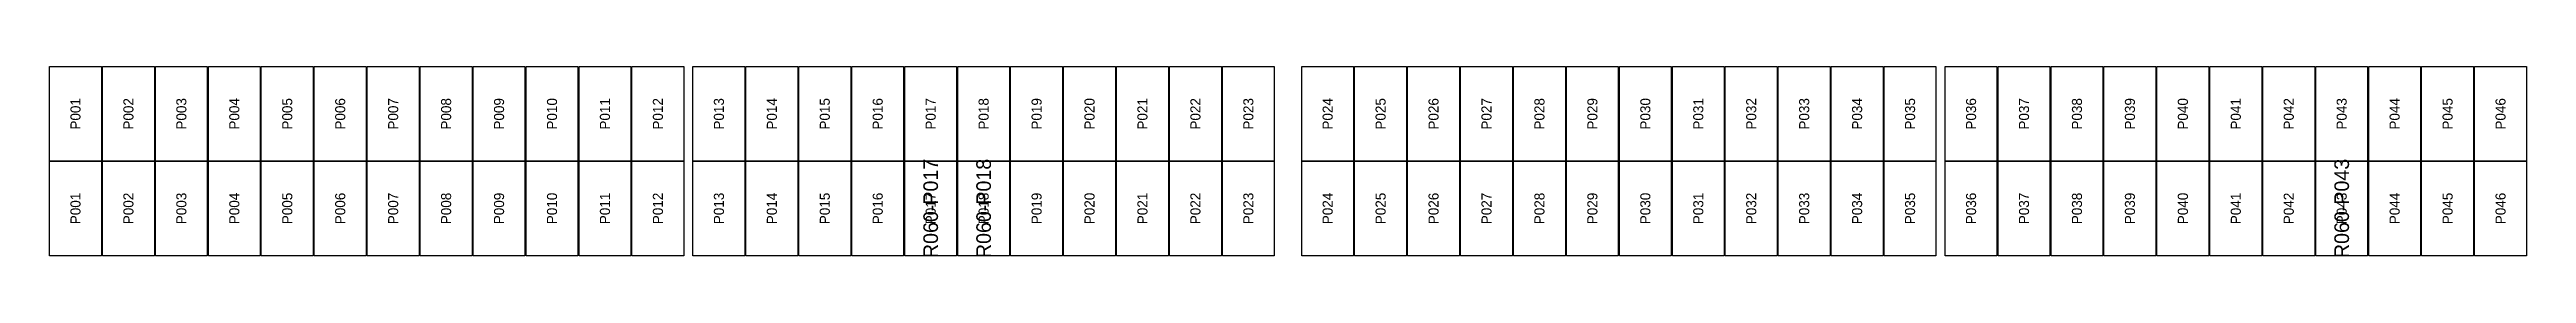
# Model space of a CAD drawing. Extents: x 296295 to 296770, y 651564 to 652121.
# Drawn here: x 296565.8 to 296620, y 651881 to 651885.2 of the extents above; entities that cross this region are included whole.
import ezdxf
from ezdxf.enums import TextEntityAlignment as Align

# ---------------------------------------------------------------- set-up
doc = ezdxf.new("R2010")
doc.units = 0

msp = doc.modelspace()

# ---------------------------------------------------------------- texts
at = {"layer": 'DEFECT_LABELS'}
for s, p in [('R060-P017', (296585.058, 651882.062)), ('R060-P018', (296586.216, 651882.062)), ('R060-P043', (296615.918, 651882.062))]:
    msp.add_text(s, height=0.32, rotation=90, dxfattribs=at).set_placement(p, align=Align.MIDDLE_CENTER)
at = {"layer": 'PANEL_POSITION'}
for s, p in [('P001', (296566.354, 651884.125)), ('P002', (296567.512, 651884.125)), ('P003', (296568.67, 651884.125)), ('P004', (296569.828, 651884.125)), ('P005', (296570.986, 651884.125)), ('P006', (296572.144, 651884.125)), ('P007', (296573.302, 651884.125)), ('P008', (296574.46, 651884.125)), ('P009', (296575.618, 651884.125)), ('P010', (296576.776, 651884.125)), ('P011', (296577.934, 651884.125)), ('P012', (296579.092, 651884.125)), ('P013', (296580.426, 651884.125)), ('P014', (296581.584, 651884.125)), ('P015', (296582.742, 651884.125)), ('P016', (296583.9, 651884.125)), ('P017', (296585.058, 651884.125)), ('P018', (296586.216, 651884.125)), ('P019', (296587.374, 651884.125)), ('P020', (296588.532, 651884.125)), ('P021', (296589.69, 651884.125)), ('P022', (296590.848, 651884.125)), ('P023', (296592.006, 651884.125)), ('P024', (296593.74, 651884.125)), ('P025', (296594.898, 651884.125)), ('P026', (296596.056, 651884.125)), ('P027', (296597.214, 651884.125)), ('P028', (296598.372, 651884.125)), ('P029', (296599.53, 651884.125)), ('P030', (296600.688, 651884.125)), ('P031', (296601.846, 651884.125)), ('P032', (296603.004, 651884.125)), ('P033', (296604.162, 651884.125)), ('P034', (296605.32, 651884.125)), ('P035', (296606.478, 651884.125)), ('P036', (296607.812, 651884.125)), ('P037', (296608.97, 651884.125)), ('P038', (296610.128, 651884.125)), ('P039', (296611.286, 651884.125)), ('P040', (296612.444, 651884.125)), ('P041', (296613.602, 651884.125)), ('P042', (296614.76, 651884.125)), ('P043', (296615.918, 651884.125)), ('P044', (296617.076, 651884.125)), ('P045', (296618.234, 651884.125)), ('P046', (296619.392, 651884.125)), ('P001', (296566.354, 651882.062)), ('P002', (296567.512, 651882.062)), ('P003', (296568.67, 651882.062)), ('P004', (296569.828, 651882.062)), ('P005', (296570.986, 651882.062)), ('P006', (296572.144, 651882.062)), ('P007', (296573.302, 651882.062)), ('P008', (296574.46, 651882.062)), ('P009', (296575.618, 651882.062)), ('P010', (296576.776, 651882.062)), ('P011', (296577.934, 651882.062)), ('P012', (296579.092, 651882.062)), ('P013', (296580.426, 651882.062)), ('P014', (296581.584, 651882.062)), ('P015', (296582.742, 651882.062)), ('P016', (296583.9, 651882.062)), ('P017', (296585.058, 651882.062)), ('P018', (296586.216, 651882.062)), ('P019', (296587.374, 651882.062)), ('P020', (296588.532, 651882.062)), ('P021', (296589.69, 651882.062)), ('P022', (296590.848, 651882.062)), ('P023', (296592.006, 651882.062)), ('P024', (296593.74, 651882.062)), ('P025', (296594.898, 651882.062)), ('P026', (296596.056, 651882.062)), ('P027', (296597.214, 651882.062)), ('P028', (296598.372, 651882.062)), ('P029', (296599.53, 651882.062)), ('P030', (296600.688, 651882.062)), ('P031', (296601.846, 651882.062)), ('P032', (296603.004, 651882.062)), ('P033', (296604.162, 651882.062)), ('P034', (296605.32, 651882.062)), ('P035', (296606.478, 651882.062)), ('P036', (296607.812, 651882.062)), ('P037', (296608.97, 651882.062)), ('P038', (296610.128, 651882.062)), ('P039', (296611.286, 651882.062)), ('P040', (296612.444, 651882.062)), ('P041', (296613.602, 651882.062)), ('P042', (296614.76, 651882.062)), ('P043', (296615.918, 651882.062)), ('P044', (296617.076, 651882.062)), ('P045', (296618.234, 651882.062)), ('P046', (296619.392, 651882.062))]:
    msp.add_text(s, height=0.22, rotation=90, dxfattribs=at).set_placement(p, align=Align.MIDDLE_CENTER)

# ---------------------------------------------------------------- linework, layer by layer
at = {"layer": 'DEFECTIVE_PANELS'}
for points in [[(296584.491, 651883.094), (296585.625, 651883.094), (296585.625, 651881.031), (296584.491, 651881.031)], [(296585.649, 651883.094), (296586.783, 651883.094), (296586.783, 651881.031), (296585.649, 651881.031)], [(296615.351, 651883.094), (296616.485, 651883.094), (296616.485, 651881.031), (296615.351, 651881.031)]]:
    msp.add_lwpolyline(points, close=True, dxfattribs=at)
at = {"layer": 'PANELS_MASTER'}
for points in [[(296565.787, 651885.157), (296566.921, 651885.157), (296566.921, 651883.094), (296565.787, 651883.094)], [(296566.945, 651885.157), (296568.079, 651885.157), (296568.079, 651883.094), (296566.945, 651883.094)], [(296568.103, 651885.157), (296569.237, 651885.157), (296569.237, 651883.094), (296568.103, 651883.094)], [(296569.261, 651885.157), (296570.395, 651885.157), (296570.395, 651883.094), (296569.261, 651883.094)], [(296570.419, 651885.157), (296571.553, 651885.157), (296571.553, 651883.094), (296570.419, 651883.094)], [(296571.577, 651885.157), (296572.711, 651885.157), (296572.711, 651883.094), (296571.577, 651883.094)], [(296572.735, 651885.157), (296573.869, 651885.157), (296573.869, 651883.094), (296572.735, 651883.094)], [(296573.893, 651885.157), (296575.027, 651885.157), (296575.027, 651883.094), (296573.893, 651883.094)], [(296575.051, 651885.157), (296576.185, 651885.157), (296576.185, 651883.094), (296575.051, 651883.094)], [(296576.209, 651885.157), (296577.343, 651885.157), (296577.343, 651883.094), (296576.209, 651883.094)], [(296577.367, 651885.157), (296578.501, 651885.157), (296578.501, 651883.094), (296577.367, 651883.094)], [(296578.525, 651885.157), (296579.659, 651885.157), (296579.659, 651883.094), (296578.525, 651883.094)], [(296579.859, 651885.157), (296580.993, 651885.157), (296580.993, 651883.094), (296579.859, 651883.094)], [(296581.017, 651885.157), (296582.151, 651885.157), (296582.151, 651883.094), (296581.017, 651883.094)], [(296582.175, 651885.157), (296583.309, 651885.157), (296583.309, 651883.094), (296582.175, 651883.094)], [(296583.333, 651885.157), (296584.467, 651885.157), (296584.467, 651883.094), (296583.333, 651883.094)], [(296584.491, 651885.157), (296585.625, 651885.157), (296585.625, 651883.094), (296584.491, 651883.094)], [(296585.649, 651885.157), (296586.783, 651885.157), (296586.783, 651883.094), (296585.649, 651883.094)], [(296586.807, 651885.157), (296587.941, 651885.157), (296587.941, 651883.094), (296586.807, 651883.094)], [(296587.965, 651885.157), (296589.099, 651885.157), (296589.099, 651883.094), (296587.965, 651883.094)], [(296589.123, 651885.157), (296590.257, 651885.157), (296590.257, 651883.094), (296589.123, 651883.094)], [(296590.281, 651885.157), (296591.415, 651885.157), (296591.415, 651883.094), (296590.281, 651883.094)], [(296591.439, 651885.157), (296592.573, 651885.157), (296592.573, 651883.094), (296591.439, 651883.094)], [(296593.173, 651885.157), (296594.307, 651885.157), (296594.307, 651883.094), (296593.173, 651883.094)], [(296594.331, 651885.157), (296595.465, 651885.157), (296595.465, 651883.094), (296594.331, 651883.094)], [(296595.489, 651885.157), (296596.623, 651885.157), (296596.623, 651883.094), (296595.489, 651883.094)], [(296596.647, 651885.157), (296597.781, 651885.157), (296597.781, 651883.094), (296596.647, 651883.094)], [(296597.805, 651885.157), (296598.939, 651885.157), (296598.939, 651883.094), (296597.805, 651883.094)], [(296598.963, 651885.157), (296600.097, 651885.157), (296600.097, 651883.094), (296598.963, 651883.094)], [(296600.121, 651885.157), (296601.255, 651885.157), (296601.255, 651883.094), (296600.121, 651883.094)], [(296601.279, 651885.157), (296602.413, 651885.157), (296602.413, 651883.094), (296601.279, 651883.094)], [(296602.437, 651885.157), (296603.571, 651885.157), (296603.571, 651883.094), (296602.437, 651883.094)], [(296603.595, 651885.157), (296604.729, 651885.157), (296604.729, 651883.094), (296603.595, 651883.094)], [(296604.753, 651885.157), (296605.887, 651885.157), (296605.887, 651883.094), (296604.753, 651883.094)], [(296605.911, 651885.157), (296607.045, 651885.157), (296607.045, 651883.094), (296605.911, 651883.094)], [(296607.245, 651885.157), (296608.379, 651885.157), (296608.379, 651883.094), (296607.245, 651883.094)], [(296608.403, 651885.157), (296609.537, 651885.157), (296609.537, 651883.094), (296608.403, 651883.094)], [(296609.561, 651885.157), (296610.695, 651885.157), (296610.695, 651883.094), (296609.561, 651883.094)], [(296610.719, 651885.157), (296611.853, 651885.157), (296611.853, 651883.094), (296610.719, 651883.094)], [(296611.877, 651885.157), (296613.011, 651885.157), (296613.011, 651883.094), (296611.877, 651883.094)], [(296613.035, 651885.157), (296614.169, 651885.157), (296614.169, 651883.094), (296613.035, 651883.094)], [(296614.193, 651885.157), (296615.327, 651885.157), (296615.327, 651883.094), (296614.193, 651883.094)], [(296615.351, 651885.157), (296616.485, 651885.157), (296616.485, 651883.094), (296615.351, 651883.094)], [(296616.509, 651885.157), (296617.643, 651885.157), (296617.643, 651883.094), (296616.509, 651883.094)], [(296617.667, 651885.157), (296618.801, 651885.157), (296618.801, 651883.094), (296617.667, 651883.094)], [(296618.825, 651885.157), (296619.959, 651885.157), (296619.959, 651883.094), (296618.825, 651883.094)], [(296565.787, 651883.094), (296566.921, 651883.094), (296566.921, 651881.031), (296565.787, 651881.031)], [(296566.945, 651883.094), (296568.079, 651883.094), (296568.079, 651881.031), (296566.945, 651881.031)], [(296568.103, 651883.094), (296569.237, 651883.094), (296569.237, 651881.031), (296568.103, 651881.031)], [(296569.261, 651883.094), (296570.395, 651883.094), (296570.395, 651881.031), (296569.261, 651881.031)], [(296570.419, 651883.094), (296571.553, 651883.094), (296571.553, 651881.031), (296570.419, 651881.031)], [(296571.577, 651883.094), (296572.711, 651883.094), (296572.711, 651881.031), (296571.577, 651881.031)], [(296572.735, 651883.094), (296573.869, 651883.094), (296573.869, 651881.031), (296572.735, 651881.031)], [(296573.893, 651883.094), (296575.027, 651883.094), (296575.027, 651881.031), (296573.893, 651881.031)], [(296575.051, 651883.094), (296576.185, 651883.094), (296576.185, 651881.031), (296575.051, 651881.031)], [(296576.209, 651883.094), (296577.343, 651883.094), (296577.343, 651881.031), (296576.209, 651881.031)], [(296577.367, 651883.094), (296578.501, 651883.094), (296578.501, 651881.031), (296577.367, 651881.031)], [(296578.525, 651883.094), (296579.659, 651883.094), (296579.659, 651881.031), (296578.525, 651881.031)], [(296579.859, 651883.094), (296580.993, 651883.094), (296580.993, 651881.031), (296579.859, 651881.031)], [(296581.017, 651883.094), (296582.151, 651883.094), (296582.151, 651881.031), (296581.017, 651881.031)], [(296582.175, 651883.094), (296583.309, 651883.094), (296583.309, 651881.031), (296582.175, 651881.031)], [(296583.333, 651883.094), (296584.467, 651883.094), (296584.467, 651881.031), (296583.333, 651881.031)], [(296586.807, 651883.094), (296587.941, 651883.094), (296587.941, 651881.031), (296586.807, 651881.031)], [(296587.965, 651883.094), (296589.099, 651883.094), (296589.099, 651881.031), (296587.965, 651881.031)], [(296589.123, 651883.094), (296590.257, 651883.094), (296590.257, 651881.031), (296589.123, 651881.031)], [(296590.281, 651883.094), (296591.415, 651883.094), (296591.415, 651881.031), (296590.281, 651881.031)], [(296591.439, 651883.094), (296592.573, 651883.094), (296592.573, 651881.031), (296591.439, 651881.031)], [(296593.173, 651883.094), (296594.307, 651883.094), (296594.307, 651881.031), (296593.173, 651881.031)], [(296594.331, 651883.094), (296595.465, 651883.094), (296595.465, 651881.031), (296594.331, 651881.031)], [(296595.489, 651883.094), (296596.623, 651883.094), (296596.623, 651881.031), (296595.489, 651881.031)], [(296596.647, 651883.094), (296597.781, 651883.094), (296597.781, 651881.031), (296596.647, 651881.031)], [(296597.805, 651883.094), (296598.939, 651883.094), (296598.939, 651881.031), (296597.805, 651881.031)], [(296598.963, 651883.094), (296600.097, 651883.094), (296600.097, 651881.031), (296598.963, 651881.031)], [(296600.121, 651883.094), (296601.255, 651883.094), (296601.255, 651881.031), (296600.121, 651881.031)], [(296601.279, 651883.094), (296602.413, 651883.094), (296602.413, 651881.031), (296601.279, 651881.031)], [(296602.437, 651883.094), (296603.571, 651883.094), (296603.571, 651881.031), (296602.437, 651881.031)], [(296603.595, 651883.094), (296604.729, 651883.094), (296604.729, 651881.031), (296603.595, 651881.031)], [(296604.753, 651883.094), (296605.887, 651883.094), (296605.887, 651881.031), (296604.753, 651881.031)], [(296605.911, 651883.094), (296607.045, 651883.094), (296607.045, 651881.031), (296605.911, 651881.031)], [(296607.245, 651883.094), (296608.379, 651883.094), (296608.379, 651881.031), (296607.245, 651881.031)], [(296608.403, 651883.094), (296609.537, 651883.094), (296609.537, 651881.031), (296608.403, 651881.031)], [(296609.561, 651883.094), (296610.695, 651883.094), (296610.695, 651881.031), (296609.561, 651881.031)], [(296610.719, 651883.094), (296611.853, 651883.094), (296611.853, 651881.031), (296610.719, 651881.031)], [(296611.877, 651883.094), (296613.011, 651883.094), (296613.011, 651881.031), (296611.877, 651881.031)], [(296613.035, 651883.094), (296614.169, 651883.094), (296614.169, 651881.031), (296613.035, 651881.031)], [(296614.193, 651883.094), (296615.327, 651883.094), (296615.327, 651881.031), (296614.193, 651881.031)], [(296616.509, 651883.094), (296617.643, 651883.094), (296617.643, 651881.031), (296616.509, 651881.031)], [(296617.667, 651883.094), (296618.801, 651883.094), (296618.801, 651881.031), (296617.667, 651881.031)], [(296618.825, 651883.094), (296619.959, 651883.094), (296619.959, 651881.031), (296618.825, 651881.031)]]:
    msp.add_lwpolyline(points, close=True, dxfattribs=at)

msp.set_redraw_order([(e.dxf.handle, doc.entitydb.next_handle()) for e in msp.query("TEXT MTEXT ATTDEF DIMENSION ARC_DIMENSION")])  # texts and dimensions are drawn at this point

doc.saveas('drawing.dxf')
